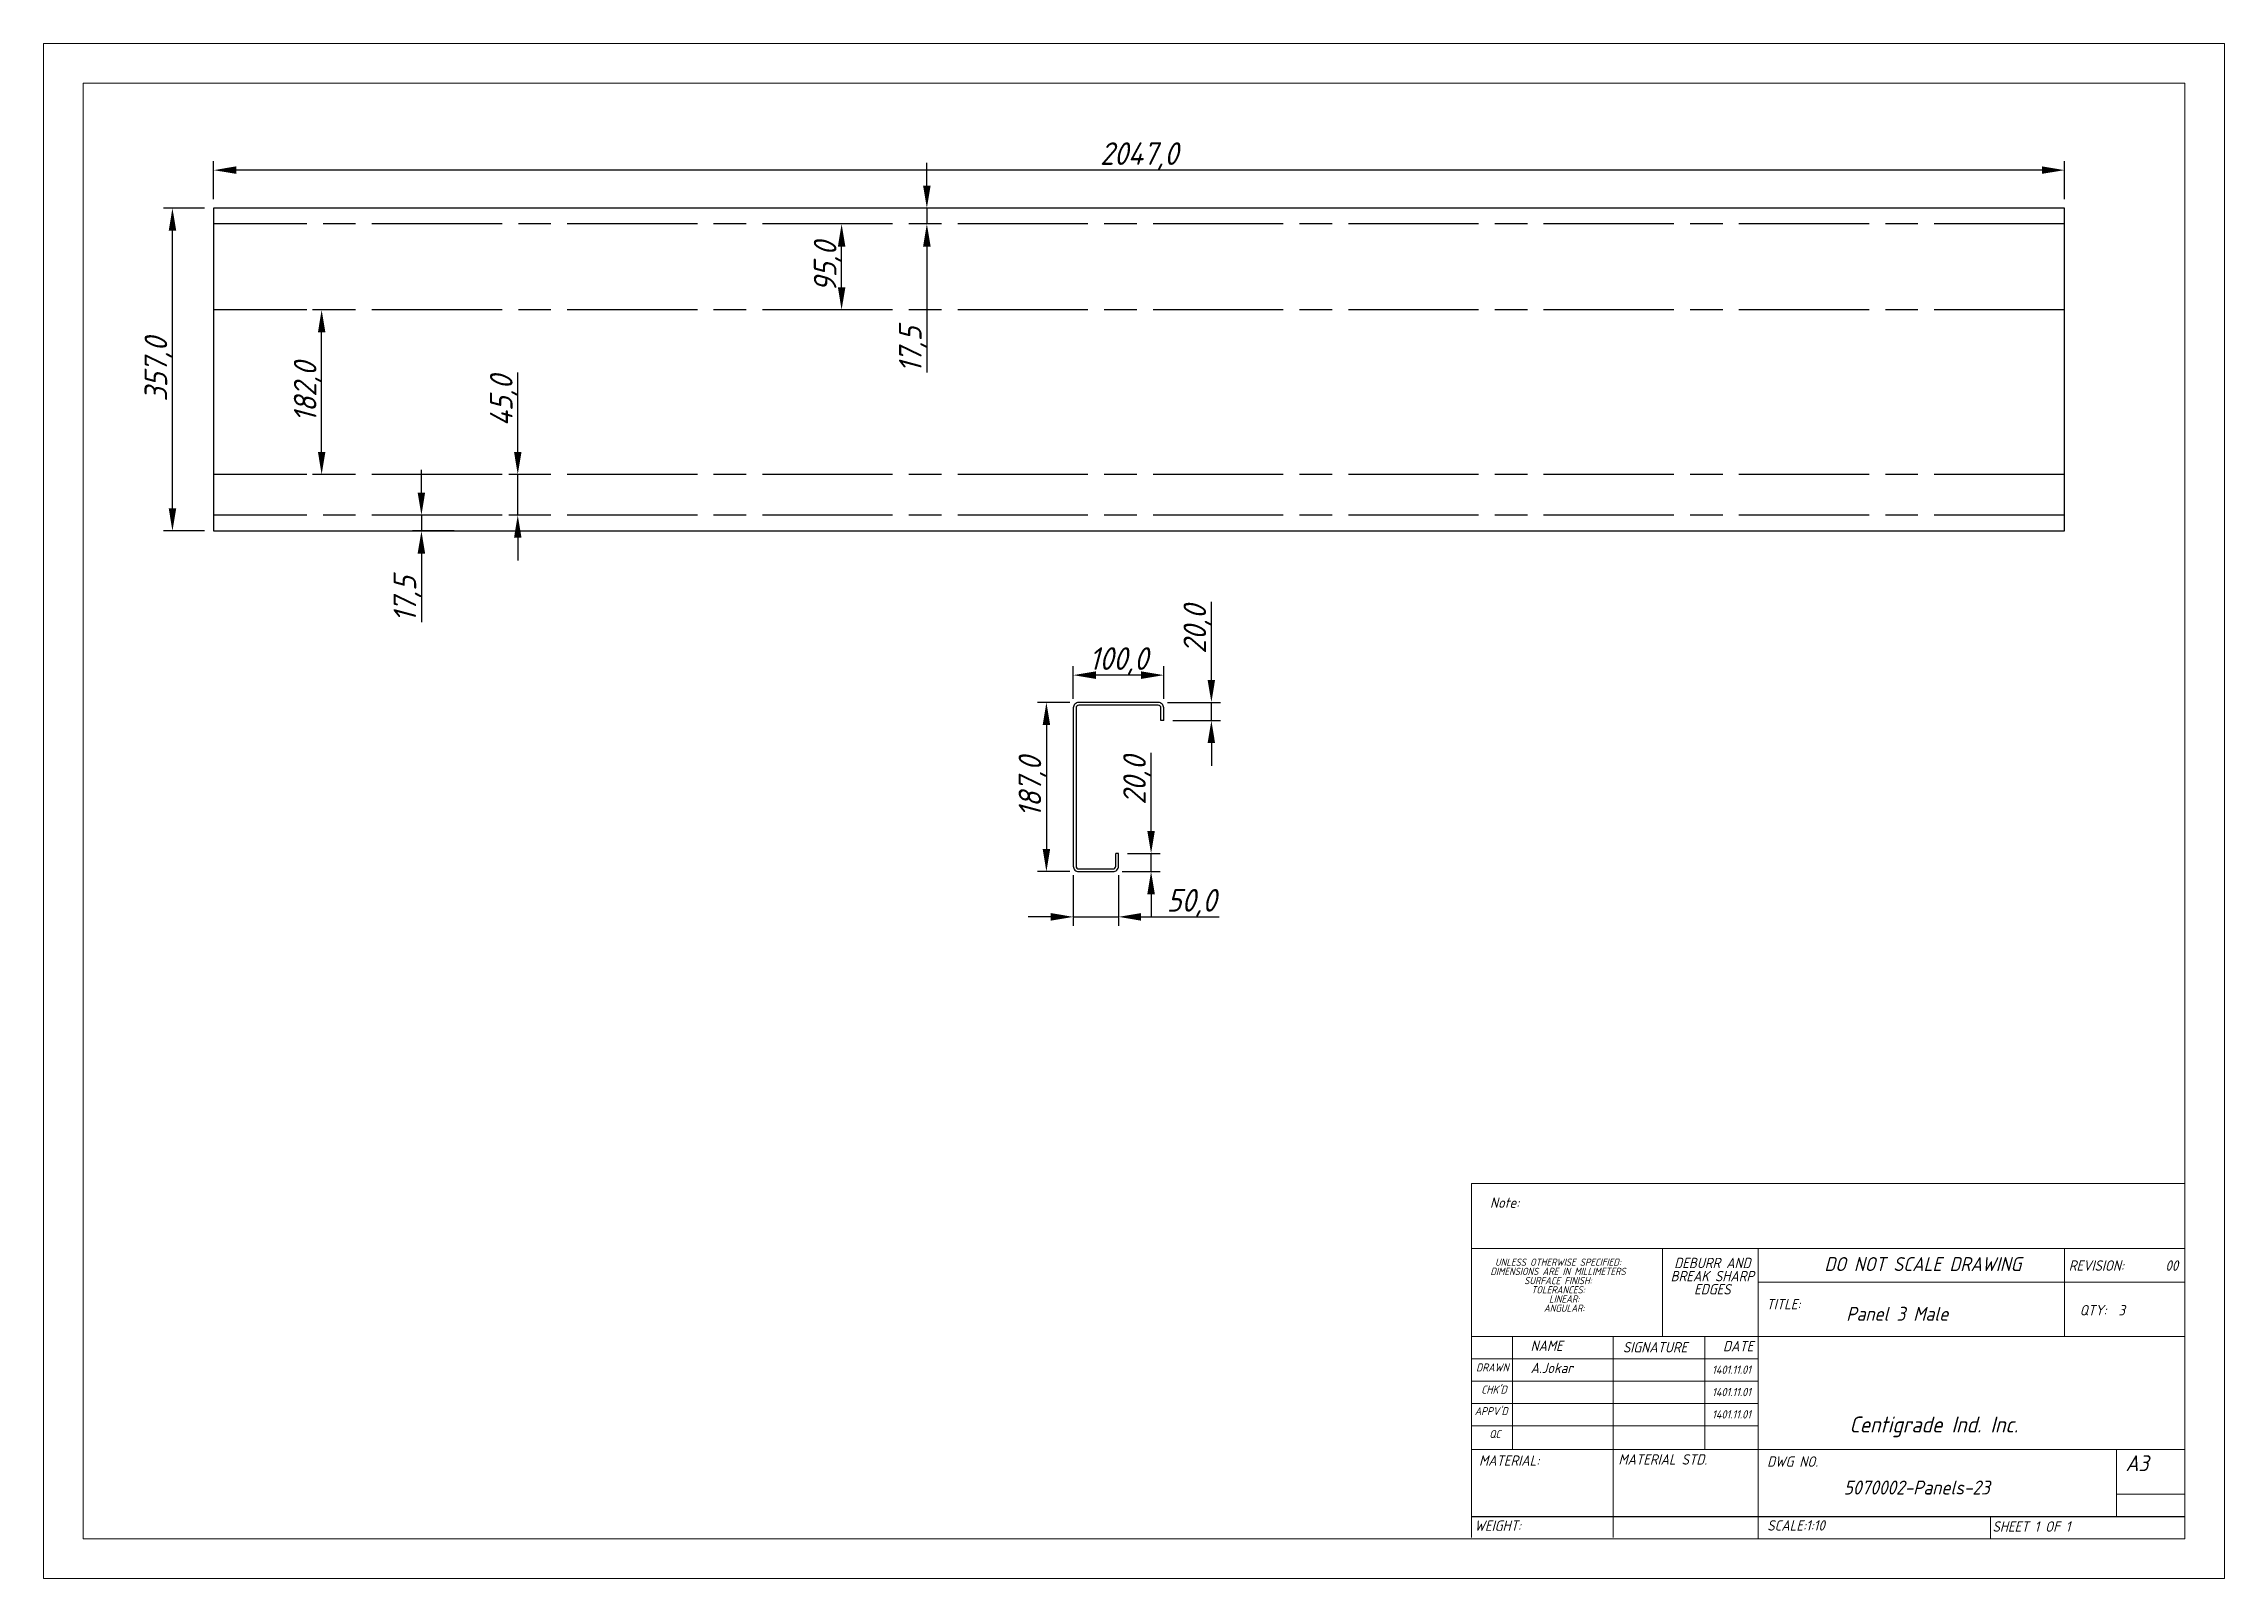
# Model space of a CAD drawing. Header units: inches. Extents: x 18597 to 101525, y -10106 to 51.
# Drawn here: x 37780 to 40192, y -5175 to -3478 of the extents above; entities that cross this region are included whole.
import ezdxf

# ---------------------------------------------------------------- set-up
doc = ezdxf.new("R2010")
doc.units = ezdxf.units.IN
doc.header["$LTSCALE"] = 6
doc.header["$MEASUREMENT"] = 0
doc.linetypes.add('ACAD_ISO08W100', pattern=[36, 24, -3, 6, -3])
doc.linetypes.add('SLD-Solid', pattern=[0])
doc.styles.add('GENISO', font='geniso.shx', dxfattribs={"oblique": 15})
doc.dimstyles.new('Scale', dxfattribs={"dimscale": 10, "dimtxt": 2.5, "dimasz": 2.5, "dimexe": 1, "dimexo": 1, "dimgap": 0.1, "dimtad": 1, "dimdec": 1, "dimzin": 0, "dimtxsty": 'GENISO', "dimcen": 2.5, "dimclrd": 1, "dimclre": 1, "dimclrt": 256, "dimadec": 0, "dimazin": 0, "dimtfac": 1, "dimtdec": 1, "dimtmove": 0, "dimatfit": 3, "dimfxl": 1, "dimtzin": 0, "dimlwd": -1, "dimlwe": -1, "dimarcsym": 0})

msp = doc.modelspace()

# ---------------------------------------------------------------- texts
at = {"attachment_point": 5, "style": 'GENISO'}
for s, insert, char_height in [('Note:', (39395.6, -4759.32), 11.459), ('UNLESS OTHERWISE SPECIFIED:', (39454.66, -4825.15), 8.0212), ('DEBURR AND', (39625.35, -4826.03), 11.459), ('DO NOT SCALE DRAWING', (39858.14, -4827.23), 15.4254), ('REVISION:       00', (40080.06, -4828.86), 11.4589), ('DIMENSIONS ARE IN MILLIMETERS', (39454.66, -4835.32), 8.0212), ('SURFACE FINISH:', (39454.66, -4845.5), 8.0212), ('BREAK SHARP', (39625.35, -4840.56), 11.4589), ('TOLERANCES:', (39454.66, -4855.67), 8.0212), ('ANGULAR:', (39461.53, -4876.01), 8.021), ('LINEAR:', (39461.53, -4865.84), 8.021), ('EDGES', (39625.35, -4855.09), 11.459), ('TITLE:', (39703.99, -4871.5), 11.459), ('Panel 3 Male', (39829.87, -4882.24), 15.4254), ('QTY:  3', (40056.68, -4878.26), 11.459), ('NAME', (39442.07, -4917.58), 11.459), ('SIGNATURE', (39562.04, -4919.22), 11.459), ('DATE', (39653.94, -4917.95), 11.459), ('DRAWN', (39382.12, -4941.51), 8.815), ('A.Jokar', (39447.68, -4942.11), 11.459), ('1401.11.01', (39646.53, -4944.05), 9.167), ("CHK'D", (39383.84, -4966.05), 8.815), ('1401.11.01', (39646.53, -4968.75), 9.167), ("APPV'D", (39380.72, -4989.86), 8.815), ('1401.11.01', (39646.53, -4993.45), 9.167), ('QC', (39384.92, -5015.14), 8.815), ('Centigrade Ind. Inc.', (39870.2, -5007.28), 17.6291), ('MATERIAL:', (39400.62, -5044.53), 11.459), ('MATERIAL STD.', (39570.49, -5043.24), 11.4589), ('DWG NO.', (39714.08, -5045.63), 11.459), ('A3', (40095.04, -5047.45), 17.629), ('5070002-Panels-23', (39851.42, -5074.33), 15.4254), ('WEIGHT:', (39388.02, -5116.5), 11.459), ('SCALE:1:10', (39717.88, -5116.23), 11.459), ('SHEET 1 OF 1', (39978.28, -5117.45), 11.4589)]:
    msp.add_mtext(s, dxfattribs=dict(at, insert=insert, char_height=char_height))

# ---------------------------------------------------------------- blocks, each defined once
blk = doc.blocks.new('*D446')
at = {"color": 1, "transparency": 16777216}
for p, q in [((39071.3, -4181.2), (39071.3, -4094.8)), ((39022.6, -4206.2), (39081.3, -4206.2)), ((39071.3, -4226.2), (39071.3, -4206.2)), ((39028.6, -4226.2), (39081.3, -4226.2)), ((39071.3, -4251.2), (39071.3, -4276.2))]:
    blk.add_line(p, q, dxfattribs=at)
for points in [[(39067.1, -4181.2), (39075.4, -4181.2), (39071.3, -4206.2)], [(39067.1, -4251.2), (39075.4, -4251.2), (39071.3, -4226.2)]]:
    blk.add_solid(points, dxfattribs=at)
at = {"layer": 'Defpoints', "color": 0, "transparency": 16777216}
for p in [(39012.6, -4206.2), (39071.3, -4206.2), (39018.6, -4226.2)]:
    blk.add_point(p, dxfattribs=at)
at = {"transparency": 16777216, "insert": (39055.9, -4125.5), "char_height": 25, "attachment_point": 5, "rotation": 90, "style": 'GENISO'}
blk.add_mtext('20,0', dxfattribs=at)
blk = doc.blocks.new('*D447')
at = {"color": 1, "transparency": 16777216}
for p, q in [((38918.6, -4202.2), (38918.6, -4166)), ((39018.6, -4202.2), (39018.6, -4166)), ((38993.6, -4176), (38943.6, -4176))]:
    blk.add_line(p, q, dxfattribs=at)
for points in [[(38943.6, -4171.8), (38943.6, -4180.2), (38918.6, -4176)], [(38993.6, -4171.8), (38993.6, -4180.2), (39018.6, -4176)]]:
    blk.add_solid(points, dxfattribs=at)
at = {"layer": 'Defpoints', "color": 0, "transparency": 16777216}
for p in [(38918.6, -4176), (38918.6, -4212.2), (39018.6, -4212.2)]:
    blk.add_point(p, dxfattribs=at)
at = {"transparency": 16777216, "insert": (38968.6, -4160.6), "char_height": 25, "attachment_point": 5, "style": 'GENISO'}
blk.add_mtext('100,0', dxfattribs=at)
blk = doc.blocks.new('*D448')
at = {"color": 1, "transparency": 16777216}
for p, q in [((38914.6, -4206.2), (38878.8, -4206.2)), ((38888.8, -4231.2), (38888.8, -4368.2)), ((38914.6, -4393.2), (38878.8, -4393.2))]:
    blk.add_line(p, q, dxfattribs=at)
for points in [[(38884.7, -4231.2), (38893, -4231.2), (38888.8, -4206.2)], [(38884.7, -4368.2), (38893, -4368.2), (38888.8, -4393.2)]]:
    blk.add_solid(points, dxfattribs=at)
at = {"layer": 'Defpoints', "color": 0, "transparency": 16777216}
for p in [(38924.6, -4206.2), (38888.8, -4393.2), (38924.6, -4393.2)]:
    blk.add_point(p, dxfattribs=at)
at = {"transparency": 16777216, "insert": (38873.5, -4299.7), "char_height": 25, "attachment_point": 5, "rotation": 90, "style": 'GENISO'}
blk.add_mtext('187,0', dxfattribs=at)
blk = doc.blocks.new('*D449')
at = {"color": 1, "transparency": 16777216}
for p, q in [((38918.6, -4397.2), (38918.6, -4453.3)), ((38968.6, -4397.2), (38968.6, -4453.3)), ((38893.6, -4443.3), (38868.6, -4443.3)), ((38918.6, -4443.3), (38968.6, -4443.3)), ((38993.6, -4443.3), (39080, -4443.3))]:
    blk.add_line(p, q, dxfattribs=at)
for points in [[(38893.6, -4439.1), (38893.6, -4447.5), (38918.6, -4443.3)], [(38993.6, -4439.1), (38993.6, -4447.5), (38968.6, -4443.3)]]:
    blk.add_solid(points, dxfattribs=at)
at = {"layer": 'Defpoints', "color": 0, "transparency": 16777216}
for p in [(38918.6, -4387.2), (38968.6, -4387.2), (38968.6, -4443.3)]:
    blk.add_point(p, dxfattribs=at)
at = {"transparency": 16777216, "insert": (39049.3, -4427.9), "char_height": 25, "attachment_point": 5, "style": 'GENISO'}
blk.add_mtext('50,0', dxfattribs=at)
blk = doc.blocks.new('*D450')
at = {"color": 1, "transparency": 16777216}
for p, q in [((39004.6, -4348.2), (39004.6, -4261.8)), ((38978.6, -4373.2), (39014.6, -4373.2)), ((39004.6, -4393.2), (39004.6, -4373.2)), ((38972.6, -4393.2), (39014.6, -4393.2)), ((39004.6, -4418.2), (39004.6, -4443.2))]:
    blk.add_line(p, q, dxfattribs=at)
for points in [[(39000.4, -4348.2), (39008.8, -4348.2), (39004.6, -4373.2)], [(39000.4, -4418.2), (39008.8, -4418.2), (39004.6, -4393.2)]]:
    blk.add_solid(points, dxfattribs=at)
at = {"layer": 'Defpoints', "color": 0, "transparency": 16777216}
for p in [(38968.6, -4373.2), (39004.6, -4373.2), (38962.6, -4393.2)]:
    blk.add_point(p, dxfattribs=at)
at = {"transparency": 16777216, "insert": (38989.2, -4292.5), "char_height": 25, "attachment_point": 5, "rotation": 90, "style": 'GENISO'}
blk.add_mtext('20,0', dxfattribs=at)
blk = doc.blocks.new('*D451')
at = {"color": 1, "transparency": 16777216}
for p, q in [((37967.8, -3649.6), (37967.8, -3607.6)), ((39989.8, -3617.6), (37992.8, -3617.6)), ((40014.8, -3649.6), (40014.8, -3607.6))]:
    blk.add_line(p, q, dxfattribs=at)
for points in [[(37992.8, -3613.4), (37992.8, -3621.7), (37967.8, -3617.6)], [(39989.8, -3613.4), (39989.8, -3621.7), (40014.8, -3617.6)]]:
    blk.add_solid(points, dxfattribs=at)
at = {"layer": 'Defpoints', "color": 0, "transparency": 16777216}
for p in [(37967.8, -3617.6), (37967.8, -3659.6), (40014.8, -3659.6)]:
    blk.add_point(p, dxfattribs=at)
at = {"transparency": 16777216, "insert": (38991.3, -3602.2), "char_height": 25, "attachment_point": 5, "style": 'GENISO'}
blk.add_mtext('2047,0', dxfattribs=at)
blk = doc.blocks.new('*D452')
at = {"color": 1, "transparency": 16777216}
for p, q in [((37957.8, -3659.6), (37912.2, -3659.6)), ((37922.2, -3991.6), (37922.2, -3684.6)), ((37957.8, -4016.6), (37912.2, -4016.6))]:
    blk.add_line(p, q, dxfattribs=at)
for points in [[(37918.1, -3684.6), (37926.4, -3684.6), (37922.2, -3659.6)], [(37918.1, -3991.6), (37926.4, -3991.6), (37922.2, -4016.6)]]:
    blk.add_solid(points, dxfattribs=at)
at = {"layer": 'Defpoints', "color": 0, "transparency": 16777216}
for p in [(37922.2, -3659.6), (37967.8, -3659.6), (37967.8, -4016.6)]:
    blk.add_point(p, dxfattribs=at)
at = {"transparency": 16777216, "insert": (37906.8, -3838.1), "char_height": 25, "attachment_point": 5, "rotation": 90, "style": 'GENISO'}
blk.add_mtext('357,0', dxfattribs=at)
blk = doc.blocks.new('*D453')
at = {"color": 1, "transparency": 16777216}
for p, q in [((38197.6, -3974.1), (38197.6, -3949.1)), ((38233.8, -3999.1), (38187.6, -3999.1)), ((38197.6, -3999.1), (38197.6, -4016.6)), ((38233.8, -4016.6), (38187.6, -4016.6)), ((38197.6, -4041.6), (38197.6, -4117.4))]:
    blk.add_line(p, q, dxfattribs=at)
for points in [[(38193.4, -3974.1), (38201.7, -3974.1), (38197.6, -3999.1)], [(38193.4, -4041.6), (38201.7, -4041.6), (38197.6, -4016.6)]]:
    blk.add_solid(points, dxfattribs=at)
at = {"layer": 'Defpoints', "color": 0, "transparency": 16777216}
for p in [(38243.8, -3999.1), (38197.6, -4016.6), (38243.8, -4016.6)]:
    blk.add_point(p, dxfattribs=at)
at = {"transparency": 16777216, "insert": (38182.2, -4092), "char_height": 25, "attachment_point": 5, "rotation": 90, "style": 'GENISO'}
blk.add_mtext('17,5', dxfattribs=at)
blk = doc.blocks.new('*D454')
at = {"color": 1, "transparency": 16777216}
for p, q in [((38304.1, -3929.1), (38304.1, -3841.5)), ((38307, -3954.1), (38294.1, -3954.1)), ((38304.1, -3999.1), (38304.1, -3954.1)), ((38317.6, -3999.1), (38294.1, -3999.1)), ((38304.1, -4024.1), (38304.1, -4049.1))]:
    blk.add_line(p, q, dxfattribs=at)
for points in [[(38300, -3929.1), (38308.3, -3929.1), (38304.1, -3954.1)], [(38300, -4024.1), (38308.3, -4024.1), (38304.1, -3999.1)]]:
    blk.add_solid(points, dxfattribs=at)
at = {"layer": 'Defpoints', "color": 0, "transparency": 16777216}
for p in [(38304.1, -3954.1), (38317, -3954.1), (38327.6, -3999.1)]:
    blk.add_point(p, dxfattribs=at)
at = {"transparency": 16777216, "insert": (38288.8, -3872.8), "char_height": 25, "attachment_point": 5, "rotation": 90, "style": 'GENISO'}
blk.add_mtext('45,0', dxfattribs=at)
blk = doc.blocks.new('*D455')
at = {"color": 1, "transparency": 16777216}
for p, q in [((38094.6, -3772.1), (38077.2, -3772.1)), ((38087.2, -3929.1), (38087.2, -3797.1)), ((38102.9, -3954.1), (38077.2, -3954.1))]:
    blk.add_line(p, q, dxfattribs=at)
for points in [[(38083.1, -3797.1), (38091.4, -3797.1), (38087.2, -3772.1)], [(38083.1, -3929.1), (38091.4, -3929.1), (38087.2, -3954.1)]]:
    blk.add_solid(points, dxfattribs=at)
at = {"layer": 'Defpoints', "color": 0, "transparency": 16777216}
for p in [(38087.2, -3772.1), (38104.6, -3772.1), (38112.9, -3954.1)]:
    blk.add_point(p, dxfattribs=at)
at = {"transparency": 16777216, "insert": (38071.9, -3863.1), "char_height": 25, "attachment_point": 5, "rotation": 90, "style": 'GENISO'}
blk.add_mtext('182,0', dxfattribs=at)
blk = doc.blocks.new('*D456')
at = {"color": 1, "transparency": 16777216}
blk.add_line((38662.3, -3747.1), (38662.3, -3702.1), dxfattribs=at)
for points in [[(38658.2, -3702.1), (38666.5, -3702.1), (38662.3, -3677.1)], [(38658.2, -3747.1), (38666.5, -3747.1), (38662.3, -3772.1)]]:
    blk.add_solid(points, dxfattribs=at)
at = {"layer": 'Defpoints', "color": 0, "transparency": 16777216}
for p in [(38662.3, -3677.1), (38662.3, -3677.1), (38662.3, -3772.1)]:
    blk.add_point(p, dxfattribs=at)
at = {"transparency": 16777216, "insert": (38647, -3724.6), "char_height": 25, "attachment_point": 5, "rotation": 90, "style": 'GENISO'}
blk.add_mtext('95,0', dxfattribs=at)
blk = doc.blocks.new('*D457')
at = {"color": 1, "transparency": 16777216}
for p, q in [((38756.6, -3634.6), (38756.6, -3609.6)), ((38753.5, -3659.6), (38746.6, -3659.6)), ((38756.6, -3659.6), (38756.6, -3677.1)), ((38753.5, -3677.1), (38746.6, -3677.1)), ((38756.6, -3702.1), (38756.6, -3841.5))]:
    blk.add_line(p, q, dxfattribs=at)
for points in [[(38752.4, -3634.6), (38760.8, -3634.6), (38756.6, -3659.6)], [(38752.4, -3702.1), (38760.8, -3702.1), (38756.6, -3677.1)]]:
    blk.add_solid(points, dxfattribs=at)
at = {"layer": 'Defpoints', "color": 0, "transparency": 16777216}
for p in [(38763.5, -3659.6), (38756.6, -3677.1), (38763.5, -3677.1)]:
    blk.add_point(p, dxfattribs=at)
at = {"transparency": 16777216, "insert": (38741.2, -3816.1), "char_height": 25, "attachment_point": 5, "rotation": 90, "style": 'GENISO'}
blk.add_mtext('17,5', dxfattribs=at)

# ---------------------------------------------------------------- dimensions: what is measured, and where the dimension line sits
for base, p1, p2, picture, middle in [((37967.78, -3617.57), (40014.78, -3659.58), (37967.78, -3659.58), '*D451', (38991.28, -3602.2)), ((38918.56, -4175.99), (39018.56, -4212.25), (38918.56, -4212.25), '*D447', (38968.56, -4160.61)), ((38968.56, -4443.29), (38918.56, -4387.25), (38968.56, -4387.25), '*D449', (39049.29, -4427.91))]:
    dim = msp.add_linear_dim(base=base, p1=p1, p2=p2, dimstyle='Scale')
    dim.commit()
    dim.dimension.update_dxf_attribs({"geometry": picture, "text_midpoint": middle})
dim = msp.add_linear_dim(base=(38756.62, -3677.08), p1=(38763.46, -3659.58), p2=(38763.46, -3677.08), angle=90, dimstyle='Scale')
dim.commit()
dim.dimension.update_dxf_attribs({"geometry": '*D457', "text_midpoint": (38756.62, -3816.1), "dimtype": 160})
for base, p1, p2, picture, middle in [((37922.22, -3659.58), (37967.78, -4016.58), (37967.78, -3659.58), '*D452', (37906.84, -3838.08)), ((38662.34, -3677.08), (38662.34, -3772.08), (38662.34, -3677.08), '*D456', (38646.97, -3724.58)), ((38087.24, -3772.08), (38112.94, -3954.08), (38104.62, -3772.08), '*D455', (38071.86, -3863.08)), ((38304.14, -3954.08), (38327.56, -3999.08), (38316.98, -3954.08), '*D454', (38288.76, -3872.77)), ((38197.58, -4016.58), (38243.8, -3999.08), (38243.8, -4016.58), '*D453', (38182.2, -4092)), ((39071.25, -4206.25), (39018.56, -4226.25), (39012.56, -4206.25), '*D446', (39055.88, -4125.52)), ((38888.83, -4393.25), (38924.56, -4206.25), (38924.56, -4393.25), '*D448', (38873.45, -4299.75)), ((39004.59, -4373.25), (38962.56, -4393.25), (38968.56, -4373.25), '*D450', (38989.22, -4292.52))]:
    dim = msp.add_linear_dim(base=base, p1=p1, p2=p2, angle=90, dimstyle='Scale')
    dim.commit()
    dim.dimension.update_dxf_attribs({"geometry": picture, "text_midpoint": middle})

# ---------------------------------------------------------------- linework, layer by layer
for p, q in [((40014.78, -3659.58), (37967.78, -3659.58)), ((37967.78, -3659.58), (37967.78, -4016.58)), ((40014.78, -4016.58), (40014.78, -3659.58)), ((37967.78, -4016.58), (40014.78, -4016.58)), ((39018.56, -4226.25), (39015.56, -4226.25)), ((38968.56, -4373.25), (38965.56, -4373.25)), ((39358.83, -5106.48), (40148.09, -5106.48))]:
    msp.add_line(p, q)
at = {"linetype": 'ACAD_ISO08W100'}
for p, q in [((40014.78, -3677.08), (37967.78, -3677.08)), ((40014.78, -3772.08), (37967.78, -3772.08)), ((40014.78, -3954.08), (37967.78, -3954.08)), ((40014.78, -3999.08), (37967.78, -3999.08))]:
    msp.add_line(p, q, dxfattribs=at)
at = {"color": 7, "linetype": 'SLD-Solid', "lineweight": 0}
for p, q in [((39358.83, -4738.31), (40148.09, -4738.31)), ((39358.83, -4738.31), (39358.83, -4810.07)), ((39358.83, -4810.07), (40148.09, -4810.07)), ((39358.83, -4810.07), (39358.83, -5129.73)), ((39570.39, -4810.07), (39570.39, -4907.42)), ((39676.16, -4810.07), (39676.16, -5131.18)), ((40014.94, -4907.42), (40014.94, -4810.07)), ((40148.09, -4847.12), (39676.16, -4847.12)), ((40148.09, -4907.42), (39358.83, -4907.42)), ((39404.16, -4907.42), (39404.16, -5032.38)), ((39515.7, -4907.42), (39515.7, -5129.73)), ((39616.87, -4907.42), (39616.87, -5032.38)), ((39676.16, -5129.73), (39676.16, -4907.42)), ((39676.16, -4932.12), (39358.83, -4932.12)), ((39676.16, -4956.82), (39358.83, -4956.82)), ((39676.16, -4981.52), (39358.83, -4981.52)), ((39676.16, -5006.22), (39358.83, -5006.22)), ((39419.28, -5032.38), (39358.83, -5032.38)), ((39419.28, -5032.38), (40148.09, -5032.38)), ((40072.54, -5106.48), (40072.54, -5032.38)), ((40148.09, -5081.78), (40072.54, -5081.78)), ((39933.05, -5131.18), (39933.05, -5106.48))]:
    msp.add_line(p, q, dxfattribs=at)
for points in [[(37779.73, -3477.69), (40191.68, -3477.69), (40191.68, -5174.77), (37779.73, -5174.77)], [(37823.32, -3521.28), (40148.09, -3521.28), (40148.09, -5131.18), (37823.32, -5131.18)]]:
    msp.add_lwpolyline(points, close=True, dxfattribs=at)
for points in [[(39018.56, -4226.25), (39018.56, -4212.25, 0.4142136), (39012.56, -4206.25), (38924.56, -4206.25, 0.4142136), (38918.56, -4212.25), (38918.56, -4387.25, 0.4142136), (38924.56, -4393.25), (38962.56, -4393.25, 0.4142136), (38968.56, -4387.25), (38968.56, -4373.25)], [(39015.56, -4226.25), (39015.56, -4212.25, 0.4142136), (39012.56, -4209.25), (38924.56, -4209.25, 0.4142136), (38921.56, -4212.25), (38921.56, -4387.25, 0.4142136), (38924.56, -4390.25), (38962.56, -4390.25, 0.4142136), (38965.56, -4387.25), (38965.56, -4373.25)]]:
    msp.add_lwpolyline(points, format="xyb")

msp.set_redraw_order([(e.dxf.handle, doc.entitydb.next_handle()) for e in msp.query("TEXT MTEXT ATTDEF DIMENSION ARC_DIMENSION")])  # texts and dimensions are drawn at this point

doc.saveas('drawing.dxf')
